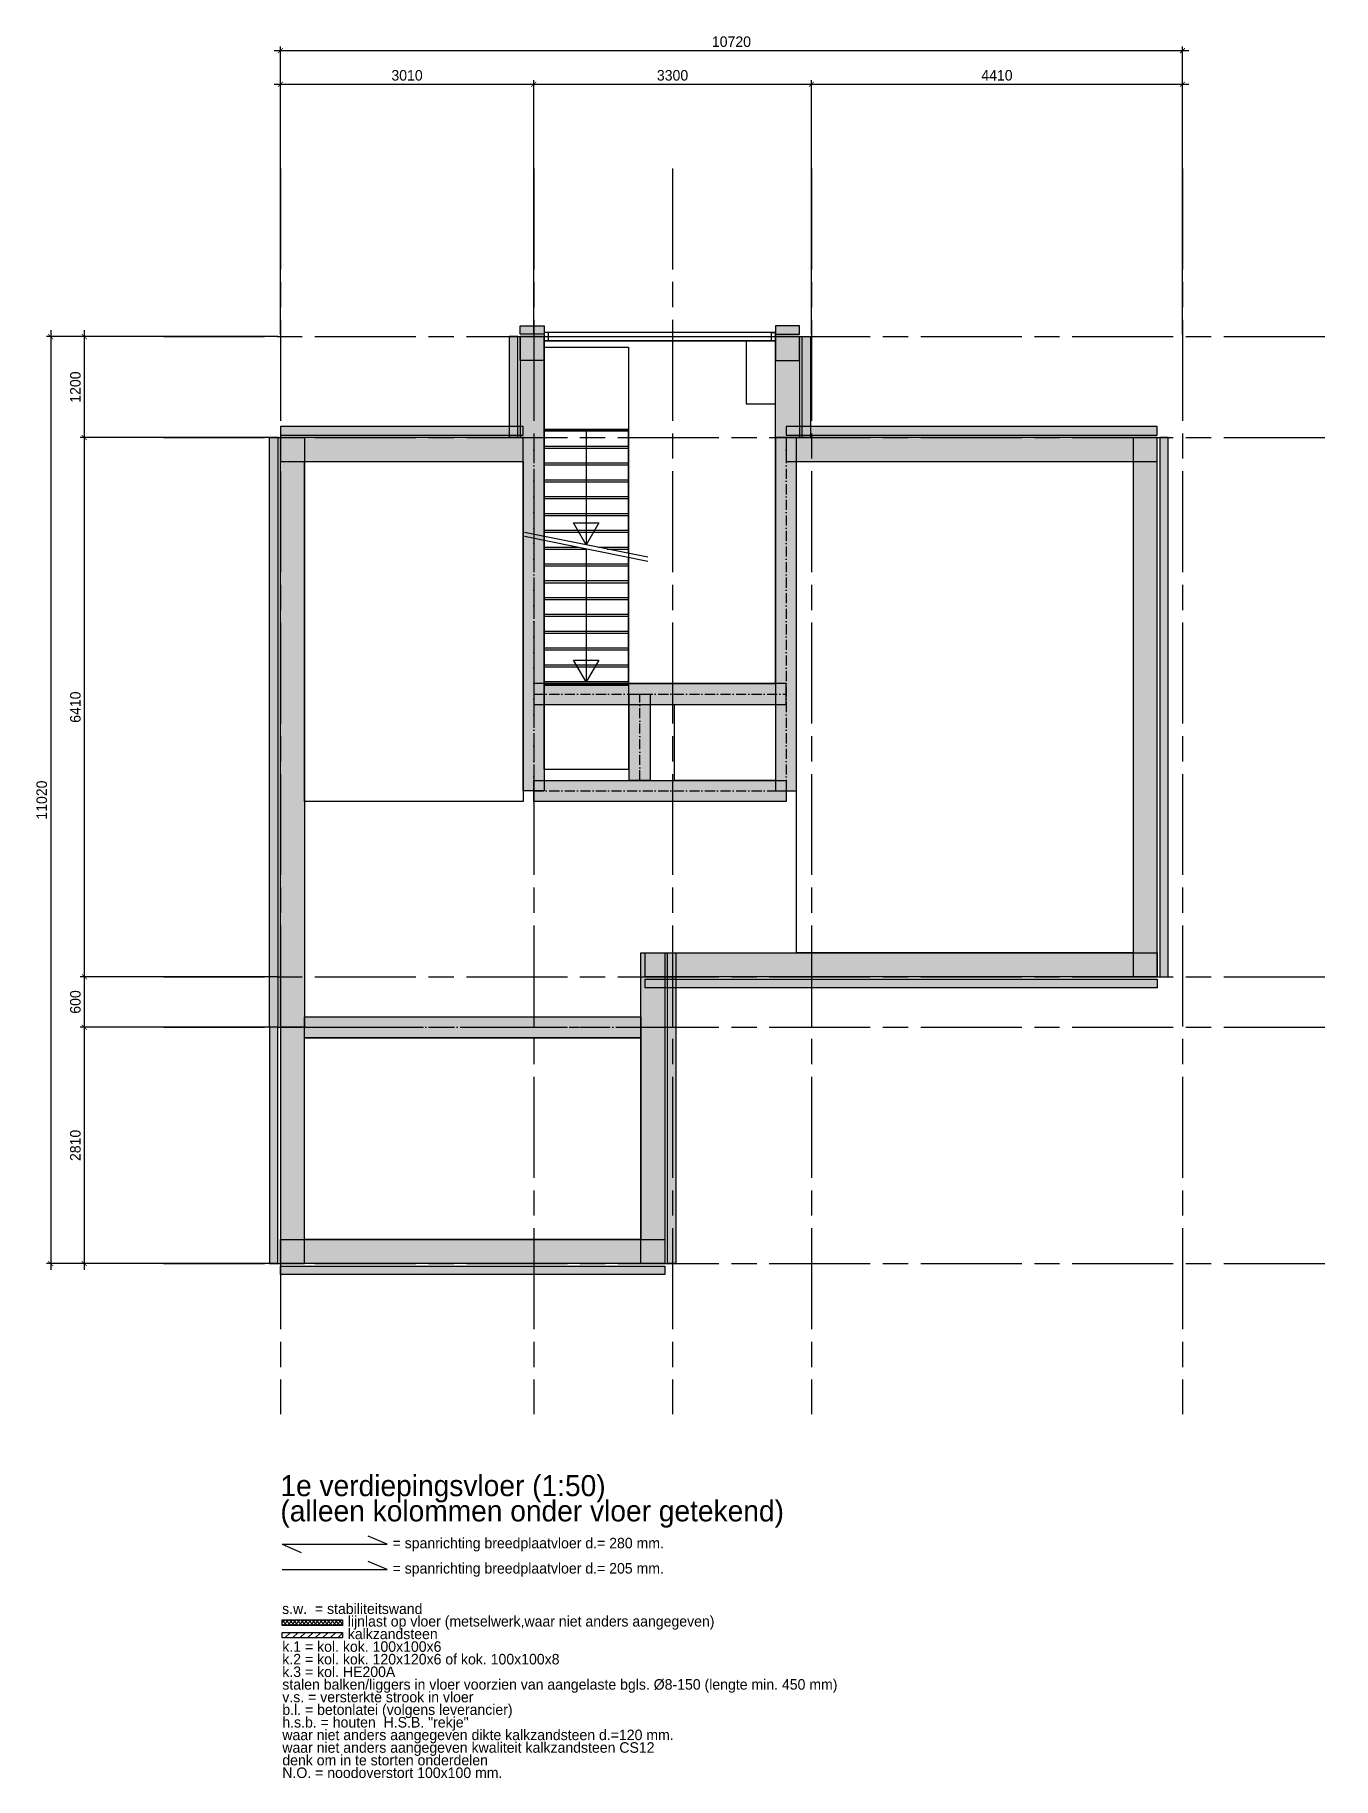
# Model space of a CAD drawing. Header units: millimetres. Extents: x -109306 to 269542, y -22401 to 197206.
# Drawn here: x 9622 to 25050, y -278 to 20447 of the extents above; entities that cross this region are included whole.
import ezdxf
from ezdxf.enums import TextEntityAlignment as Align

# ---------------------------------------------------------------- set-up
doc = ezdxf.new("R2010")
doc.units = ezdxf.units.MM
for name, pattern in [('CENTER', [36, 24, -3, 6, -3]), ('DASH', [15, 12, -3]), ('DASHDOT', [18.5, 12, -3, 0.5, -3])]:
    doc.linetypes.add(name, pattern=pattern)
for name, color, linetype in [('13', 7, 'Continuous'), ('18', 1, 'Continuous'), ('25', 2, 'Continuous'), ('DIMENSION', 1, 'Continuous'), ('HATCH', 9, 'Continuous'), ('STRAMIEN', 11, 'CENTER'), ('T25', 2, 'Continuous'), ('T50', 4, 'Continuous')]:
    doc.layers.add(name, color=color, linetype=linetype)
doc.layers.add('Vports', color=254, linetype='Continuous', plot=False)
doc.styles.get("Standard").update_dxf_attribs({"font": ''})
doc.styles.get('Standard').set_extended_font_data('Century Gothic')
doc.dimstyles.new('1-50', dxfattribs={"dimscale": 50, "dimtxt": 2.5, "dimasz": 1.2, "dimexe": 1, "dimexo": 0, "dimgap": 0.8, "dimtad": 1, "dimdec": 0, "dimzin": 12, "dimdsep": 46, "dimtxsty": 'Standard', "dimblk1": 'ARCHTICK', "dimblk2": 'ARCHTICK', "dimsah": 1, "dimcen": 0.09, "dimdle": 1.5, "dimclrd": 256, "dimclre": 254, "dimclrt": 2, "dimadec": 0, "dimazin": 0, "dimtfac": 1, "dimtdec": 0, "dimtix": 1, "dimtofl": 0, "dimtmove": 2, "dimatfit": 3, "dimldrblk": 'ARCHTICK', "dimfxl": 1, "dimtolj": 1, "dimtzin": 0, "dimarcsym": 0})

msp = doc.modelspace()

# ---------------------------------------------------------------- texts
at = {"layer": 'T25'}
for s, p in [('= spanrichting breedplaatvloer d.= 280 mm.', (13872.6, 2454.1)), ('= spanrichting breedplaatvloer d.= 205 mm.', (13872.6, 2154.1)), ('lijnlast op vloer (metselwerk,waar niet anders aangegeven) ', (13340.3, 1524.4)), ('kalkzandsteen', (13340.3, 1374.4))]:
    msp.add_text(s, height=125, dxfattribs=at).set_placement(p)
for s, p in [('s.w.  = stabiliteitswand', (12559.9, 1635.8)), ('k.1 = kol. kok. 100x100x6', (12562.3, 1186.1)), ('k.2 = kol. kok. 120x120x6 of kok. 100x100x8', (12562.3, 1036.1)), ('k.3 = kol. HE200A', (12562.3, 886.1)), ('stalen balken/liggers in vloer voorzien van aangelaste bgls. %%C8-150 (lengte min. 450 mm)', (12562.3, 736.1)), ('v.s. = versterkte strook in vloer', (12562.3, 586.1)), ('b.l. = betonlatei (volgens leverancier)', (12562.3, 436.1)), ('h.s.b. = houten  H.S.B. "rekje"', (12562.3, 286.1)), ('waar niet anders aangegeven dikte kalkzandsteen d.=120 mm.', (12562.3, 136.1)), ('waar niet anders aangegeven kwaliteit kalkzandsteen CS12', (12562.3, -13.9)), ('denk om in te storten onderdelen', (12562.3, -163.9)), ('N.O. = noodoverstort 100x100 mm.', (12562.3, -313.9))]:
    msp.add_text(s, height=125, dxfattribs=at).set_placement(p, align=Align.BOTTOM_LEFT)
at = {"layer": 'T50'}
for s, p in [('1e verdiepingsvloer (1:50)', (12539.6, 3074.1)), ('(alleen kolommen onder vloer getekend)', (12539.6, 2774.1))]:
    msp.add_text(s, height=250, dxfattribs=at).set_placement(p)

# ---------------------------------------------------------------- blocks, each defined once
blk = doc.blocks.new('*U473')
at = {"layer": '25'}
for points in [[(-1375, -50), (1375, -50), (1375, 50), (-1375, 50)], [(-1325, 50), (-1375, 50), (-1375, -50), (-1325, -50)], [(1325, 50), (1375, 50), (1375, -50), (1325, -50)]]:
    blk.add_lwpolyline(points, close=True, dxfattribs=at)
blk.add_lwpolyline([(-1325, 0), (1325, 0)], dxfattribs=at)
blk = doc.blocks.new('*U564')
at = {"true_color": 0x000000}
h = blk.add_hatch(color=18, dxfattribs=at)
h.dxf.hatch_style = 1
h.paths.add_polyline_path([(-500, -265), (5585, -265), (5585, -365), (-500, -365)])
h.paths.add_polyline_path([(-500, 50), (5585, 50), (5585, -235), (-500, -235)])
at = {"layer": '25'}
for points in [[(-500, 50), (5585, 50), (5585, -235), (-500, -235)], [(-500, -265), (5585, -265), (5585, -365), (-500, -365)]]:
    blk.add_lwpolyline(points, close=True, dxfattribs=at)
blk = doc.blocks.new('meterkast')
blk.add_lwpolyline([(-350, 750), (0, 750), (0, 0), (-350, 0)], close=True)
blk = doc.blocks.new('*U532')
at = {"true_color": 0x000000}
h = blk.add_hatch(color=18, dxfattribs=at)
h.dxf.hatch_style = 1
h.paths.add_polyline_path([(-500, 125), (3700, 125), (3700, -125), (-500, -125)])
at = {"layer": '25'}
blk.add_lwpolyline([(-500, 125), (3700, 125), (3700, -125), (-500, -125)], close=True, dxfattribs=at)
at = {"layer": 'DIMENSION', "linetype": 'DASHDOT', "ltscale": 10}
blk.add_lwpolyline([(-500, 0), (3700, 0)], dxfattribs=at)
blk = doc.blocks.new('toilet12x09')
blk.add_lwpolyline([(0, 0), (1200, 0), (1200, 900), (0, 900), (0, 0)])
blk = doc.blocks.new('*U533')
at = {"true_color": 0x000000}
h = blk.add_hatch(color=18, dxfattribs=at)
h.dxf.hatch_style = 1
h.paths.add_polyline_path([(-500, 125), (2500, 125), (2500, -125), (-500, -125)])
at = {"layer": '25'}
blk.add_lwpolyline([(-500, 125), (2500, 125), (2500, -125), (-500, -125)], close=True, dxfattribs=at)
at = {"layer": 'DIMENSION', "linetype": 'DASHDOT', "ltscale": 10}
blk.add_lwpolyline([(-500, 0), (2500, 0)], dxfattribs=at)
blk = doc.blocks.new('trap_onder')
blk.add_line((-1518, -1233), (-1222, 233))
for points in [[(-3040, 0), (0, 0), (0, -1000), (-3040, -1000)], [(-1220, 0), (-1220, -1000), (-1000, -1000), (-1000, 0)], [(-1020, 0), (-1020, -1000), (-800, -1000), (-800, 0)], [(-820, 0), (-820, -1000), (-600, -1000), (-600, 0)], [(-620, 0), (-620, -1000), (-400, -1000), (-400, 0)], [(-420, 0), (-420, -1000), (-200, -1000), (-200, 0)], [(-220, 0), (-220, -1000), (0, -1000), (0, 0)], [(-20, 0), (980, 0), (980, -1000), (-20, -1000)]]:
    blk.add_lwpolyline(points, close=True)
for points in [[(0, 0), (0, -1000), (-1471, -1000)], [(-1420, -748), (-1420, -1000), (-1200, -1000), (-1200, 0), (-1269, 0)], [(-1269, 0), (0, 0)], [(-1471, -1000), (-1400, -1000), (-1400, -649)]]:
    blk.add_lwpolyline(points)
at = {"layer": '18'}
for points in [[(-1370, -500), (-1110, -350), (-1110, -650), (-1370, -500)], [(0, -500), (-1370, -500)]]:
    blk.add_lwpolyline(points, dxfattribs=at)
blk = doc.blocks.new('trap_boven')
blk.add_line((1472, -1233), (1768, 233))
for points in [[(-1000, 0), (0, 0), (0, -1000), (-1000, -1000)], [(40, -1000), (40, 0), (0, 0), (0, -1000)], [(0, 0), (3040, 0), (3040, -1000), (0, -1000)], [(20, 0), (20, -1000), (240, -1000), (240, 0)], [(220, 0), (220, -1000), (440, -1000), (440, 0)], [(420, 0), (420, -1000), (640, -1000), (640, 0)], [(620, 0), (620, -1000), (840, -1000), (840, 0)], [(820, 0), (820, -1000), (1040, -1000), (1040, 0)], [(1020, 0), (1020, -1000), (1240, -1000), (1240, 0)], [(1220, 0), (1220, -1000), (1440, -1000), (1440, 0)]]:
    blk.add_lwpolyline(points, close=True)
for points in [[(1519, -1000), (0, -1000), (0, 0), (1721, 0)], [(1640, -401), (1640, 0), (1420, 0), (1420, -1000), (1519, -1000)], [(1721, 0), (1620, 0), (1620, -500)]]:
    blk.add_lwpolyline(points)
at = {"layer": '18'}
for points in [[(40, -500), (300, -350), (300, -650), (40, -500)], [(1620, -500), (40, -500)]]:
    blk.add_lwpolyline(points, dxfattribs=at)
blk = doc.blocks.new('*U534')
at = {"true_color": 0x000000}
h = blk.add_hatch(color=18, dxfattribs=at)
h.dxf.hatch_style = 1
h.paths.add_polyline_path([(-500, 125), (3500, 125), (3500, -125), (-500, -125)])
at = {"layer": '25'}
blk.add_lwpolyline([(-500, 125), (3500, 125), (3500, -125), (-500, -125)], close=True, dxfattribs=at)
at = {"layer": 'DIMENSION', "linetype": 'DASHDOT', "ltscale": 10}
blk.add_lwpolyline([(-500, 0), (3500, 0)], dxfattribs=at)
blk = doc.blocks.new('*U565')
at = {"true_color": 0x000000}
h = blk.add_hatch(color=18, dxfattribs=at)
h.dxf.hatch_style = 1
h.paths.add_polyline_path([(-500, -265), (4070, -265), (4070, -365), (-500, -365)])
h.paths.add_polyline_path([(-500, 50), (4070, 50), (4070, -235), (-500, -235)])
at = {"layer": '25'}
for points in [[(-500, 50), (4070, 50), (4070, -235), (-500, -235)], [(-500, -265), (4070, -265), (4070, -365), (-500, -365)]]:
    blk.add_lwpolyline(points, close=True, dxfattribs=at)
blk = doc.blocks.new('*U572')
at = {"true_color": 0x000000}
h = blk.add_hatch(color=18, dxfattribs=at)
h.dxf.hatch_style = 1
h.paths.add_polyline_path([(-500, -265), (3195, -265), (3195, -365), (-500, -365)])
h.paths.add_polyline_path([(-500, 50), (3195, 50), (3195, -235), (-500, -235)])
at = {"layer": '25'}
for points in [[(-500, 50), (3195, 50), (3195, -235), (-500, -235)], [(-500, -265), (3195, -265), (3195, -365), (-500, -365)]]:
    blk.add_lwpolyline(points, close=True, dxfattribs=at)
blk = doc.blocks.new('*U571')
at = {"true_color": 0x000000}
h = blk.add_hatch(color=18, dxfattribs=at)
h.dxf.hatch_style = 1
h.paths.add_polyline_path([(-500, -265), (2310, -265), (2310, -365), (-500, -365)])
h.paths.add_polyline_path([(-500, 50), (2310, 50), (2310, -235), (-500, -235)])
at = {"layer": '25'}
for points in [[(-500, 50), (2310, 50), (2310, -235), (-500, -235)], [(-500, -265), (2310, -265), (2310, -365), (-500, -365)]]:
    blk.add_lwpolyline(points, close=True, dxfattribs=at)
blk = doc.blocks.new('*U570')
at = {"true_color": 0x000000}
h = blk.add_hatch(color=18, dxfattribs=at)
h.dxf.hatch_style = 1
h.paths.add_polyline_path([(-500, -265), (6510, -265), (6510, -365), (-500, -365)])
h.paths.add_polyline_path([(-500, 50), (6510, 50), (6510, -235), (-500, -235)])
at = {"layer": '25'}
for points in [[(-500, 50), (6510, 50), (6510, -235), (-500, -235)], [(-500, -265), (6510, -265), (6510, -365), (-500, -365)]]:
    blk.add_lwpolyline(points, close=True, dxfattribs=at)
blk = doc.blocks.new('*U569')
at = {"true_color": 0x000000}
h = blk.add_hatch(color=18, dxfattribs=at)
h.dxf.hatch_style = 1
h.paths.add_polyline_path([(-500, -265), (5910, -265), (5910, -365), (-500, -365)])
h.paths.add_polyline_path([(-500, 50), (5910, 50), (5910, -235), (-500, -235)])
at = {"layer": '25'}
for points in [[(-500, 50), (5910, 50), (5910, -235), (-500, -235)], [(-500, -265), (5910, -265), (5910, -365), (-500, -365)]]:
    blk.add_lwpolyline(points, close=True, dxfattribs=at)
blk = doc.blocks.new('*U567')
at = {"true_color": 0x000000}
h = blk.add_hatch(color=18, dxfattribs=at)
h.dxf.hatch_style = 1
h.paths.add_polyline_path([(-500, -265), (2385, -265), (2385, -365), (-500, -365)])
h.paths.add_polyline_path([(-500, 50), (2385, 50), (2385, -235), (-500, -235)])
at = {"layer": '25'}
for points in [[(-500, 50), (2385, 50), (2385, -235), (-500, -235)], [(-500, -265), (2385, -265), (2385, -365), (-500, -365)]]:
    blk.add_lwpolyline(points, close=True, dxfattribs=at)
blk = doc.blocks.new('*U566')
at = {"true_color": 0x000000}
h = blk.add_hatch(color=18, dxfattribs=at)
h.dxf.hatch_style = 1
h.paths.add_polyline_path([(-500, -265), (700, -265), (700, -365), (-500, -365)])
h.paths.add_polyline_path([(-500, 50), (700, 50), (700, -235), (-500, -235)])
at = {"layer": '25'}
for points in [[(-500, 50), (700, 50), (700, -235), (-500, -235)], [(-500, -265), (700, -265), (700, -365), (-500, -365)]]:
    blk.add_lwpolyline(points, close=True, dxfattribs=at)
blk = doc.blocks.new('*U568')
at = {"true_color": 0x000000}
h = blk.add_hatch(color=18, dxfattribs=at)
h.dxf.hatch_style = 1
h.paths.add_polyline_path([(-500, -265), (3910, -265), (3910, -365), (-500, -365)])
h.paths.add_polyline_path([(-500, 50), (3910, 50), (3910, -235), (-500, -235)])
at = {"layer": '25'}
for points in [[(-500, 50), (3910, 50), (3910, -235), (-500, -235)], [(-500, -265), (3910, -265), (3910, -365), (-500, -365)]]:
    blk.add_lwpolyline(points, close=True, dxfattribs=at)
blk = doc.blocks.new('*U535')
at = {"true_color": 0x000000}
h = blk.add_hatch(color=18, dxfattribs=at)
h.dxf.hatch_style = 1
h.paths.add_polyline_path([(-500, 125), (525, 125), (525, -125), (-500, -125)])
at = {"layer": '25'}
blk.add_lwpolyline([(-500, 125), (525, 125), (525, -125), (-500, -125)], close=True, dxfattribs=at)
at = {"layer": 'DIMENSION', "linetype": 'DASHDOT', "ltscale": 10}
blk.add_lwpolyline([(-500, 0), (525, 0)], dxfattribs=at)
blk = doc.blocks.new('_ARCHTICK')
at = {"color": 0, "linetype": 'ByBlock', "const_width": 0.15}
blk.add_lwpolyline([(-0.5, -0.5), (0.5, 0.5)], dxfattribs=at)
blk = doc.blocks.new('*D615')
at = {"layer": 'Defpoints', "color": 0, "transparency": 16777216}
for p in [(3010, 14020), (0, 11020), (3010, 11020)]:
    blk.add_point(p, dxfattribs=at)
at = {"layer": 'DIMENSION', "lineweight": -2, "transparency": 16777216}
blk.add_line((-75, 14020), (3085, 14020), dxfattribs=at)
at = {"layer": 'DIMENSION', "color": 254, "lineweight": -2, "transparency": 16777216}
for p, q in [((0, 11045), (0, 14070)), ((3010, 11045), (3010, 14070))]:
    blk.add_line(p, q, dxfattribs=at)
at = {"layer": 'DIMENSION', "lineweight": -2, "transparency": 16777216, "xscale": 59.99999999999995, "yscale": 59.99999999999995, "zscale": 59.99999999999995, "rotation": 180}
blk.add_blockref('_ARCHTICK', (0, 14020), dxfattribs=at)
at = {"layer": 'DIMENSION', "lineweight": -2, "transparency": 16777216, "xscale": 59.99999999999995, "yscale": 59.99999999999995, "zscale": 59.99999999999995}
blk.add_blockref('_ARCHTICK', (3010, 14020), dxfattribs=at)
at = {"layer": 'DIMENSION', "color": 2, "transparency": 16777216, "insert": (1505, 14126), "char_height": 125, "attachment_point": 5}
blk.add_mtext('\\A1;3010', dxfattribs=at)
blk = doc.blocks.new('*D616')
at = {"layer": 'Defpoints', "color": 0, "transparency": 16777216}
for p in [(6310, 14020), (3010, 11020), (6310, 11020)]:
    blk.add_point(p, dxfattribs=at)
at = {"layer": 'DIMENSION', "lineweight": -2, "transparency": 16777216}
blk.add_line((2935, 14020), (6385, 14020), dxfattribs=at)
at = {"layer": 'DIMENSION', "color": 254, "lineweight": -2, "transparency": 16777216}
for p, q in [((3010, 11045), (3010, 14070)), ((6310, 11045), (6310, 14070))]:
    blk.add_line(p, q, dxfattribs=at)
at = {"layer": 'DIMENSION', "lineweight": -2, "transparency": 16777216, "xscale": 59.99999999999995, "yscale": 59.99999999999995, "zscale": 59.99999999999995, "rotation": 180}
blk.add_blockref('_ARCHTICK', (3010, 14020), dxfattribs=at)
at = {"layer": 'DIMENSION', "lineweight": -2, "transparency": 16777216, "xscale": 59.99999999999995, "yscale": 59.99999999999995, "zscale": 59.99999999999995}
blk.add_blockref('_ARCHTICK', (6310, 14020), dxfattribs=at)
at = {"layer": 'DIMENSION', "color": 2, "transparency": 16777216, "insert": (4660, 14126), "char_height": 125, "attachment_point": 5}
blk.add_mtext('\\A1;3300', dxfattribs=at)
blk = doc.blocks.new('*D617')
at = {"layer": 'Defpoints', "color": 0, "transparency": 16777216}
for p in [(10720, 14020), (6310, 11020), (10720, 11020)]:
    blk.add_point(p, dxfattribs=at)
at = {"layer": 'DIMENSION', "lineweight": -2, "transparency": 16777216}
blk.add_line((6235, 14020), (10795, 14020), dxfattribs=at)
at = {"layer": 'DIMENSION', "color": 254, "lineweight": -2, "transparency": 16777216}
for p, q in [((6310, 11045), (6310, 14070)), ((10720, 11045), (10720, 14070))]:
    blk.add_line(p, q, dxfattribs=at)
at = {"layer": 'DIMENSION', "lineweight": -2, "transparency": 16777216, "xscale": 59.99999999999995, "yscale": 59.99999999999995, "zscale": 59.99999999999995, "rotation": 180}
blk.add_blockref('_ARCHTICK', (6310, 14020), dxfattribs=at)
at = {"layer": 'DIMENSION', "lineweight": -2, "transparency": 16777216, "xscale": 59.99999999999995, "yscale": 59.99999999999995, "zscale": 59.99999999999995}
blk.add_blockref('_ARCHTICK', (10720, 14020), dxfattribs=at)
at = {"layer": 'DIMENSION', "color": 2, "transparency": 16777216, "insert": (8515, 14126), "char_height": 125, "attachment_point": 5}
blk.add_mtext('\\A1;4410', dxfattribs=at)
blk = doc.blocks.new('*D618')
at = {"layer": 'Defpoints', "color": 0, "transparency": 16777216}
for p in [(0, 11020), (-2330, 9820), (0, 9820)]:
    blk.add_point(p, dxfattribs=at)
at = {"layer": 'DIMENSION', "color": 254, "lineweight": -2, "transparency": 16777216}
for p, q in [((-25, 11020), (-2380, 11020)), ((-25, 9820), (-2380, 9820))]:
    blk.add_line(p, q, dxfattribs=at)
at = {"layer": 'DIMENSION', "lineweight": -2, "transparency": 16777216}
blk.add_line((-2330, 11095), (-2330, 9745), dxfattribs=at)
at = {"layer": 'DIMENSION', "lineweight": -2, "transparency": 16777216, "xscale": 59.99999999999995, "yscale": 59.99999999999995, "zscale": 59.99999999999995}
for p, rotation in [((-2330, 11020), 90), ((-2330, 9820), 270)]:
    blk.add_blockref('_ARCHTICK', p, dxfattribs=dict(at, rotation=rotation))
at = {"layer": 'DIMENSION', "color": 2, "transparency": 16777216, "insert": (-2436, 10420), "char_height": 125, "attachment_point": 5, "rotation": 90}
blk.add_mtext('\\A1;1200', dxfattribs=at)
blk = doc.blocks.new('*D619')
at = {"layer": 'Defpoints', "color": 0, "transparency": 16777216}
for p in [(0, 9820), (-2330, 3410), (0, 3410)]:
    blk.add_point(p, dxfattribs=at)
at = {"layer": 'DIMENSION', "color": 254, "lineweight": -2, "transparency": 16777216}
for p, q in [((-25, 9820), (-2380, 9820)), ((-25, 3410), (-2380, 3410))]:
    blk.add_line(p, q, dxfattribs=at)
at = {"layer": 'DIMENSION', "lineweight": -2, "transparency": 16777216}
blk.add_line((-2330, 9895), (-2330, 3335), dxfattribs=at)
at = {"layer": 'DIMENSION', "lineweight": -2, "transparency": 16777216, "xscale": 59.99999999999995, "yscale": 59.99999999999995, "zscale": 59.99999999999995}
for p, rotation in [((-2330, 9820), 90), ((-2330, 3410), 270)]:
    blk.add_blockref('_ARCHTICK', p, dxfattribs=dict(at, rotation=rotation))
at = {"layer": 'DIMENSION', "color": 2, "transparency": 16777216, "insert": (-2436, 6615), "char_height": 125, "attachment_point": 5, "rotation": 90}
blk.add_mtext('\\A1;6410', dxfattribs=at)
blk = doc.blocks.new('*D620')
at = {"layer": 'Defpoints', "color": 0, "transparency": 16777216}
for p in [(0, 3410), (-2330, 2810), (0, 2810)]:
    blk.add_point(p, dxfattribs=at)
at = {"layer": 'DIMENSION', "color": 254, "lineweight": -2, "transparency": 16777216}
for p, q in [((-25, 3410), (-2380, 3410)), ((-25, 2810), (-2380, 2810))]:
    blk.add_line(p, q, dxfattribs=at)
at = {"layer": 'DIMENSION', "lineweight": -2, "transparency": 16777216}
blk.add_line((-2330, 3485), (-2330, 2735), dxfattribs=at)
at = {"layer": 'DIMENSION', "lineweight": -2, "transparency": 16777216, "xscale": 59.99999999999995, "yscale": 59.99999999999995, "zscale": 59.99999999999995}
for p, rotation in [((-2330, 3410), 90), ((-2330, 2810), 270)]:
    blk.add_blockref('_ARCHTICK', p, dxfattribs=dict(at, rotation=rotation))
at = {"layer": 'DIMENSION', "color": 2, "transparency": 16777216, "insert": (-2436, 3110), "char_height": 125, "attachment_point": 5, "rotation": 90}
blk.add_mtext('\\A1;600', dxfattribs=at)
blk = doc.blocks.new('*D621')
at = {"layer": 'Defpoints', "color": 0, "transparency": 16777216}
for p in [(0, 2810), (-2330, 0), (0, 0)]:
    blk.add_point(p, dxfattribs=at)
at = {"layer": 'DIMENSION', "color": 254, "lineweight": -2, "transparency": 16777216}
for p, q in [((-25, 2810), (-2380, 2810)), ((-25, 0), (-2380, 0))]:
    blk.add_line(p, q, dxfattribs=at)
at = {"layer": 'DIMENSION', "lineweight": -2, "transparency": 16777216}
blk.add_line((-2330, 2885), (-2330, -75), dxfattribs=at)
at = {"layer": 'DIMENSION', "lineweight": -2, "transparency": 16777216, "xscale": 59.99999999999995, "yscale": 59.99999999999995, "zscale": 59.99999999999995}
for p, rotation in [((-2330, 2810), 90), ((-2330, 0), 270)]:
    blk.add_blockref('_ARCHTICK', p, dxfattribs=dict(at, rotation=rotation))
at = {"layer": 'DIMENSION', "color": 2, "transparency": 16777216, "insert": (-2436, 1405), "char_height": 125, "attachment_point": 5, "rotation": 90}
blk.add_mtext('\\A1;2810', dxfattribs=at)
blk = doc.blocks.new('*D622')
at = {"layer": 'Defpoints', "color": 0, "transparency": 16777216}
for p in [(10720, 14420), (0, 11020), (10720, 11020)]:
    blk.add_point(p, dxfattribs=at)
at = {"layer": 'DIMENSION', "lineweight": -2, "transparency": 16777216}
blk.add_line((-75, 14420), (10795, 14420), dxfattribs=at)
at = {"layer": 'DIMENSION', "color": 254, "lineweight": -2, "transparency": 16777216}
for p, q in [((0, 11045), (0, 14470)), ((10720, 11045), (10720, 14470))]:
    blk.add_line(p, q, dxfattribs=at)
at = {"layer": 'DIMENSION', "lineweight": -2, "transparency": 16777216, "xscale": 59.99999999999995, "yscale": 59.99999999999995, "zscale": 59.99999999999995, "rotation": 180}
blk.add_blockref('_ARCHTICK', (0, 14420), dxfattribs=at)
at = {"layer": 'DIMENSION', "lineweight": -2, "transparency": 16777216, "xscale": 59.99999999999995, "yscale": 59.99999999999995, "zscale": 59.99999999999995}
blk.add_blockref('_ARCHTICK', (10720, 14420), dxfattribs=at)
at = {"layer": 'DIMENSION', "color": 2, "transparency": 16777216, "insert": (5360, 14526), "char_height": 125, "attachment_point": 5}
blk.add_mtext('\\A1;10720', dxfattribs=at)
blk = doc.blocks.new('*D623')
at = {"layer": 'Defpoints', "color": 0, "transparency": 16777216}
for p in [(0, 11020), (-2730, 0), (0, 0)]:
    blk.add_point(p, dxfattribs=at)
at = {"layer": 'DIMENSION', "color": 254, "lineweight": -2, "transparency": 16777216}
for p, q in [((-25, 11020), (-2780, 11020)), ((-25, 0), (-2780, 0))]:
    blk.add_line(p, q, dxfattribs=at)
at = {"layer": 'DIMENSION', "lineweight": -2, "transparency": 16777216}
blk.add_line((-2730, 11095), (-2730, -75), dxfattribs=at)
at = {"layer": 'DIMENSION', "lineweight": -2, "transparency": 16777216, "xscale": 59.99999999999995, "yscale": 59.99999999999995, "zscale": 59.99999999999995}
for p, rotation in [((-2730, 11020), 90), ((-2730, 0), 270)]:
    blk.add_blockref('_ARCHTICK', p, dxfattribs=dict(at, rotation=rotation))
at = {"layer": 'DIMENSION', "color": 2, "transparency": 16777216, "insert": (-2836, 5510), "char_height": 125, "attachment_point": 5, "rotation": 90}
blk.add_mtext('\\A1;11020', dxfattribs=at)
blk = doc.blocks.new('*U573')
at = {"true_color": 0x000000}
h = blk.add_hatch(color=18, dxfattribs=at)
h.dxf.hatch_style = 1
h.paths.add_polyline_path([(-500, -265), (-215, -265), (-215, -365), (-500, -365)])
h.paths.add_polyline_path([(-500, 50), (-215, 50), (-215, -235), (-500, -235)])
at = {"layer": '25'}
for points in [[(-500, 50), (-215, 50), (-215, -235), (-500, -235)], [(-500, -265), (-215, -265), (-215, -365), (-500, -365)]]:
    blk.add_lwpolyline(points, close=True, dxfattribs=at)
blk = doc.blocks.new('spanr')
for p, q in [((-12.5, 0), (-7.94, -1.93)), ((-12.5, 0), (12.5, 0)), ((12.5, 0), (7.94, 1.93))]:
    blk.add_line(p, q)
blk = doc.blocks.new('A$C2E8A081B')
at = {"layer": '13'}
blk.add_lwpolyline([(-1250, 0), (1250, 0), (794, 193)], dxfattribs=at)
blk = doc.blocks.new('stramien_COEN')
at = {"layer": 'STRAMIEN', "ltscale": 50}
for points in [[(0, 13020), (0, -1790)], [(3010, 13020), (3010, -1790)], [(4660, 13020), (4660, -1790)], [(6310, 13020), (6310, -1790)], [(10720, 13020), (10720, -1790)], [(-1390, 11020), (12510, 11020)], [(-1390, 9820), (12510, 9820)], [(-1390, 3410), (12510, 3410)], [(-1390, 2810), (12510, 2810)], [(-1390, 0), (12510, 0)]]:
    blk.add_lwpolyline(points, dxfattribs=at)
at = {"layer": 'DIMENSION'}
for base, p1, p2, picture, middle in [((10720, 14420), (0, 11020), (10720, 11020), '*D622', (5360, 14525.6)), ((3010, 14020), (0, 11020), (3010, 11020), '*D615', (1505, 14125.6)), ((6310, 14020), (3010, 11020), (6310, 11020), '*D616', (4660, 14125.6)), ((10720, 14020), (6310, 11020), (10720, 11020), '*D617', (8515, 14125.6))]:
    dim = blk.add_linear_dim(base=base, p1=p1, p2=p2, dimstyle='1-50', override={"dimexo": 0.5}, dxfattribs=at)
    dim.commit()
    dim.dimension.update_dxf_attribs({"geometry": picture, "text_midpoint": middle})
for base, p1, p2, picture, middle in [((-2730, 0), (0, 11020), (0, 0), '*D623', (-2835.6, 5510)), ((-2330, 9820), (0, 11020), (0, 9820), '*D618', (-2435.6, 10420)), ((-2330, 3410), (0, 9820), (0, 3410), '*D619', (-2435.6, 6615)), ((-2330, 2810), (0, 3410), (0, 2810), '*D620', (-2435.6, 3110)), ((-2330, 0), (0, 2810), (0, 0), '*D621', (-2435.6, 1405))]:
    dim = blk.add_linear_dim(base=base, p1=p1, p2=p2, angle=90, dimstyle='1-50', override={"dimexo": 0.5}, dxfattribs=at)
    dim.commit()
    dim.dimension.update_dxf_attribs({"geometry": picture, "text_midpoint": middle})

# ---------------------------------------------------------------- hatches: boundary and pattern name
at = {"layer": 'HATCH'}
h = msp.add_hatch(dxfattribs=at)
h.set_pattern_fill('ANSI37', color=256, scale=10, angle=90, style=0)
h.set_pattern_definition([(135, (-28397.46, 79599.773), (-22.45064, -22.45064), []), (225, (-28397.46, 79599.773), (22.45064, -22.45064), [])])
h.paths.add_polyline_path([(13277.7, 1538), (13277.7, 1604.8), (12559.9, 1604.8), (12559.9, 1538)])
h = msp.add_hatch(dxfattribs=at)
h.set_pattern_fill('ANSI31', color=256, scale=20)
h.set_pattern_definition([(45, (76835.72, -110471.356), (-44.90128, 44.90128), [])])
h.paths.add_polyline_path([(13277.7, 1388), (13277.7, 1454.8), (12559.9, 1454.8), (12559.9, 1388)])

# ---------------------------------------------------------------- linework, layer by layer
for points in [[(15674.6, 12734.1), (18424.6, 12734.1), (18424.6, 16809.1), (15674.6, 16809.1)], [(12824.6, 15374.1), (15424.6, 15374.1), (15424.6, 11334.1), (12824.6, 11334.1)], [(18674.6, 15374.1), (22674.6, 15374.1), (22674.6, 9534.1), (18674.6, 9534.1)], [(12824.6, 8524.1), (16824.6, 8524.1), (16824.6, 6124.1), (12824.6, 6124.1)]]:
    msp.add_lwpolyline(points, close=True)
at = {"layer": '13'}
msp.add_lwpolyline([(12559.9, 2202.6), (13809.9, 2202.6), (13581.7, 2298.9)], dxfattribs=at)
at = {"layer": '13', "linetype": 'DASH'}
msp.add_lwpolyline([(13277.7, 1454.8), (13277.7, 1388), (12559.9, 1388), (12559.9, 1454.8)], close=True, dxfattribs=at)
at = {"layer": 'Vports'}
msp.add_lwpolyline([(13277.7, 1604.8), (13277.7, 1538), (12559.9, 1538), (12559.9, 1604.8)], close=True, dxfattribs=at)

# ---------------------------------------------------------------- block references
for name, p in [('stramien_COEN', (12539.6, 5839.1)), ('*U473', (17049.6, 16859.1)), ('*U533', (16049.6, 11459.1)), ('*U564', (17374.6, 9484.1)), ('*U534', (13324.6, 8649.1)), ('*U565', (13039.6, 6074.1))]:
    msp.add_blockref(name, p)
at = {"xscale": -1}
for name, p, rotation in [('*U566', (15624.6, 16159.1), 270), ('meterkast', (18424.6, 16809.1), 180), ('*U573', (18924.6, 16624.1), 180), ('*U567', (13039.6, 15424.1), 180), ('*U568', (19049.6, 15424.1), 180), ('*U532', (18549.6, 15159.1), 90), ('*U569', (22724.6, 15159.1), 89.99999999999993), ('*U533', (16049.6, 12609.1), 180), ('*U571', (12774.6, 6339.1), 270)]:
    msp.add_blockref(name, p, dxfattribs=dict(at, rotation=rotation))
for name, p, rotation in [('*U573', (15174.6, 16624.1), 180), ('*U566', (18474.6, 16159.1), 90.00000000000001), ('trap_onder', (15674.6, 15754.1), 90), ('trap_boven', (15674.6, 12714.1), 90), ('*U570', (12774.6, 15159.1), 270), ('*U532', (15549.6, 15159.1), 270), ('*U535', (16809.6, 12084.1), 90), ('*U572', (16874.6, 6339.1), 90)]:
    msp.add_blockref(name, p, dxfattribs=dict(rotation=rotation))
msp.add_blockref('toilet12x09', (18424.6, 11584.1), dxfattribs=at)
at = {"layer": '13'}
for name, p, xscale, yscale, zscale in [('spanr', (13184.9, 2502.6), 50, 50, 50), ('A$C2E8A081B', (13184.9, 2202.6), 0.5, 0.5, 0.5)]:
    msp.add_blockref(name, p, dxfattribs=dict(at, xscale=xscale, yscale=yscale, zscale=zscale))

msp.set_redraw_order([(e.dxf.handle, doc.entitydb.next_handle()) for e in msp.query("TEXT MTEXT ATTDEF DIMENSION ARC_DIMENSION")])  # texts and dimensions are drawn at this point

doc.saveas('drawing.dxf')
